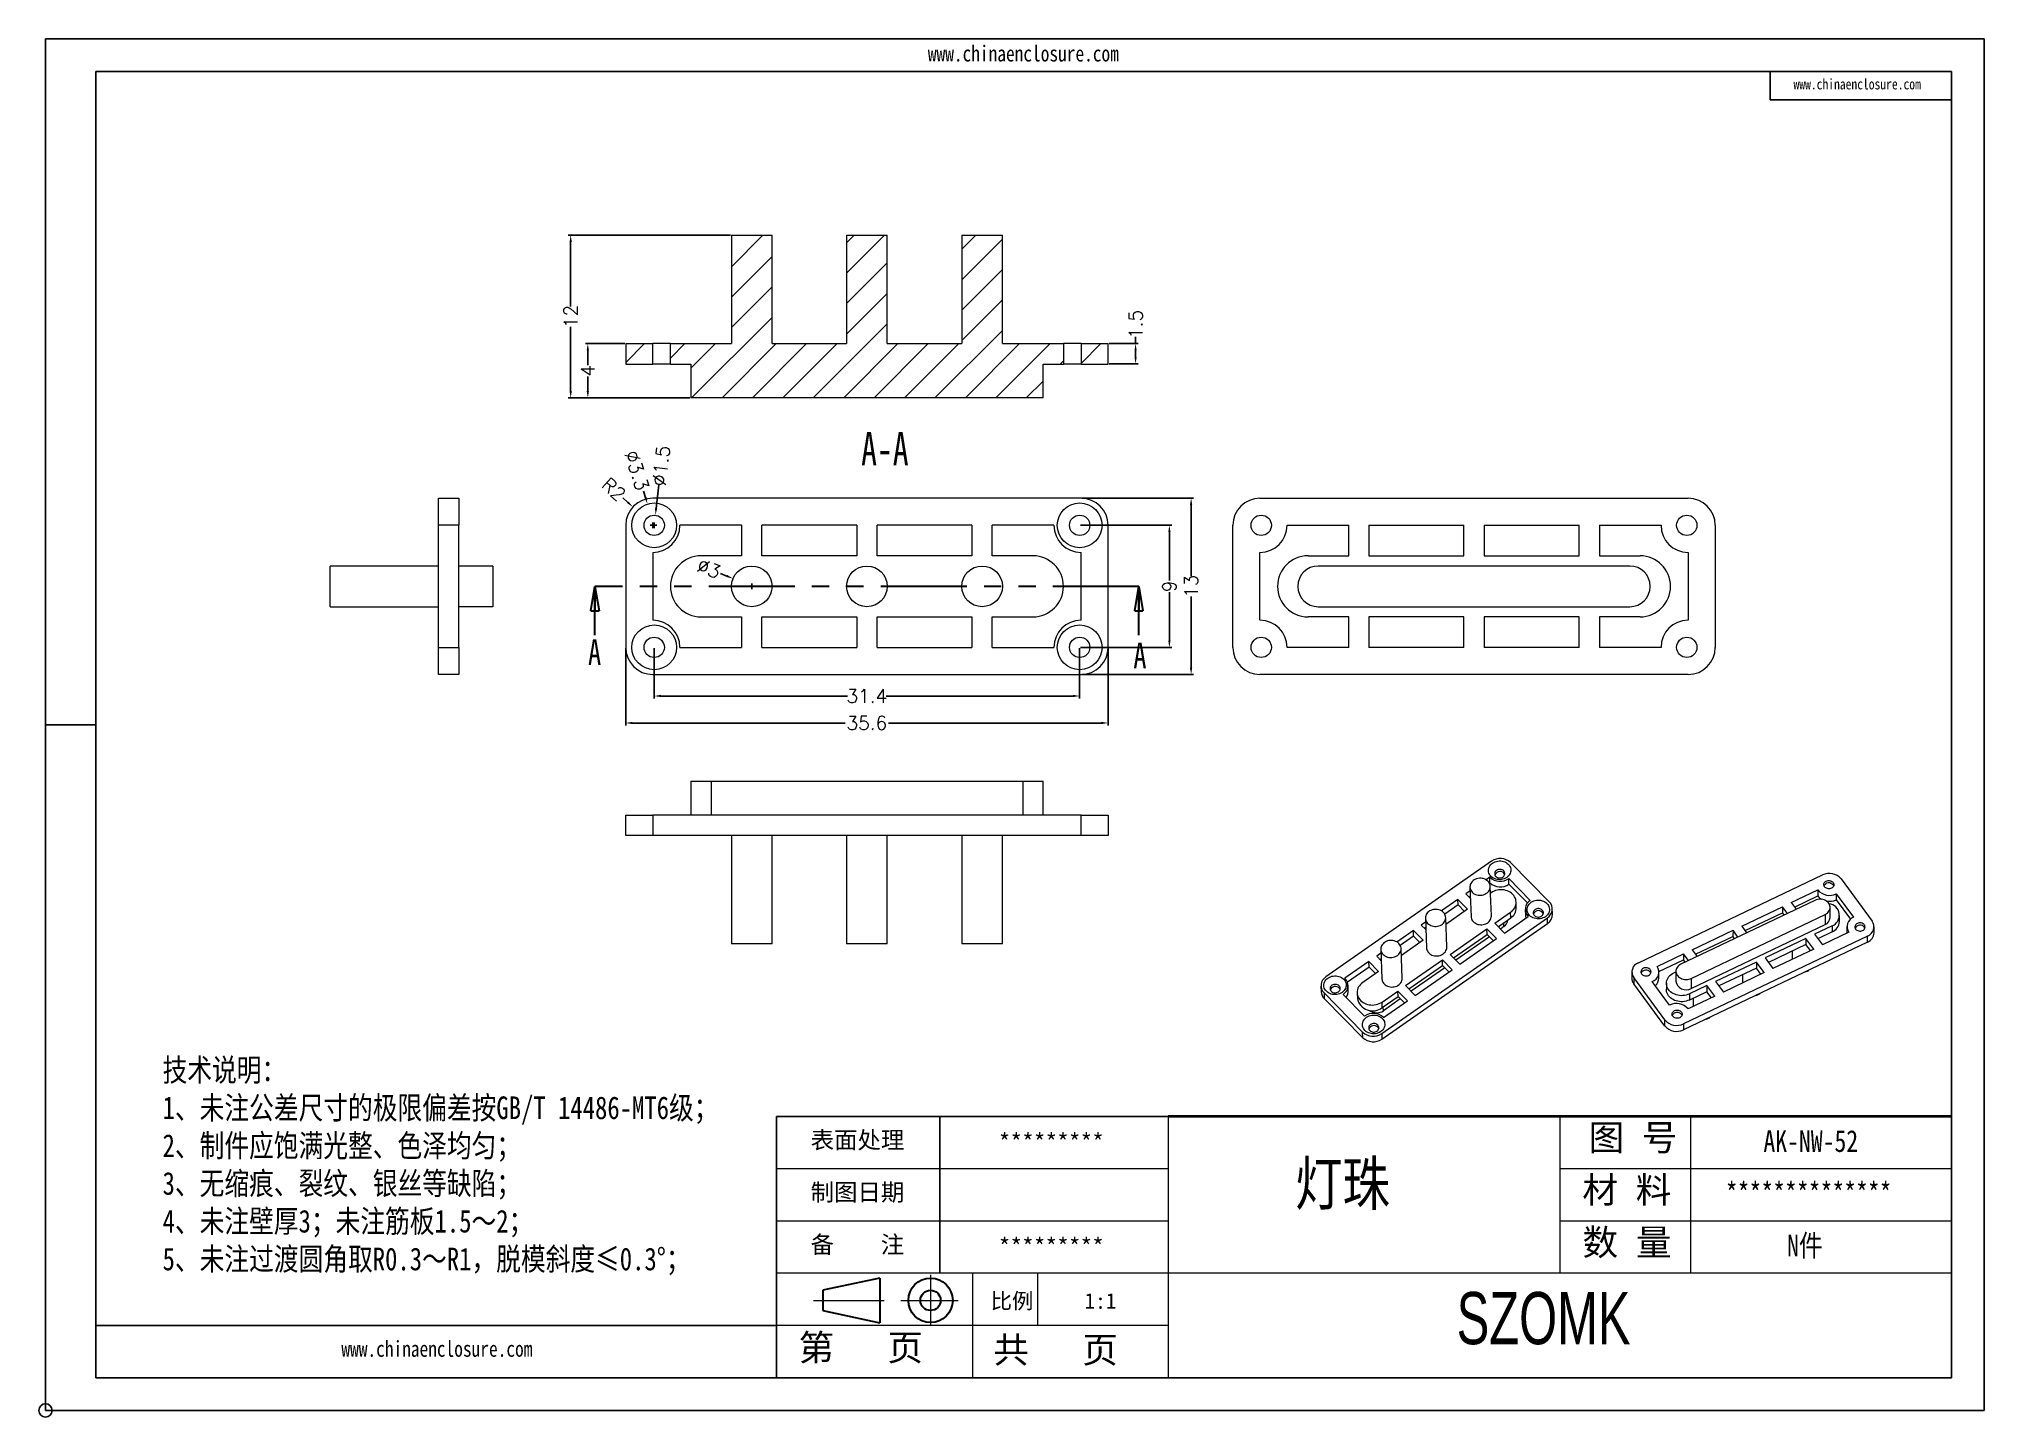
# Model space of a CAD drawing. Header units: inches. Extents: x 1848 to 4019, y 409 to 905.
# Drawn here: x 3875.9 to 4019.4, y 409.1 to 510.8 of the extents above; entities that cross this region are included whole.
import ezdxf

# ---------------------------------------------------------------- set-up
doc = ezdxf.new("R2010")
doc.units = ezdxf.units.IN
doc.linetypes.add('CENTER2', pattern=[28.575, 19.05, -3.175, 3.175, -3.175])
doc.linetypes.add('PHANTOM', pattern=[12.7, 6.35, -1.27, 1.27, -1.27, 1.27, -1.27])
doc.layers.add('文字', color=81, linetype='Continuous')
for name, color, linetype, lineweight in [('粗实线', 7, 'Continuous', 30), ('细实线', 3, 'Continuous', 9), ('细点划线', 2, 'CENTER2', 9)]:
    doc.layers.add(name, color=color, linetype=linetype, lineweight=lineweight)
doc.styles.add('SLDTEXTSTYLE0', font='TXT', dxfattribs={"width": 0.75})
doc.styles.add('SLDTEXTSTYLE3', font='TXT', dxfattribs={"width": 0.7})
doc.styles.get("Standard").update_dxf_attribs({"font": 'txt', "bigfont": 'gbcbig.shx'})
doc.styles.add('宋体', font='', dxfattribs={"width": 0.8, "height": 3.5})
doc.styles.add('长仿宋', font='', dxfattribs={"width": 0.7, "height": 4})
doc.styles.get('宋体').set_extended_font_data('SimSun')
doc.styles.get('长仿宋').set_extended_font_data('SimSun')
doc.dimstyles.new('1', dxfattribs={"dimtxt": 1, "dimasz": 0.5, "dimexe": 0.18, "dimexo": 0.0625, "dimgap": 0.09, "dimtad": 0, "dimzin": 12, "dimdsep": 46, "dimtxsty": 'Standard', "dimcen": 0.2, "dimclrd": 3, "dimclre": 3, "dimadec": 0, "dimazin": 0, "dimtfac": 1, "dimtofl": 0, "dimtmove": 0, "dimatfit": 3, "dimfxl": 0, "dimtolj": 1, "dimtzin": 0, "dimarcsym": 0})
pattern_1 = [(45, (0, -4.0954), (-1.122532, 1.122532), [])]

msp = doc.modelspace()

# ---------------------------------------------------------------- texts
at = {"color": 0, "linetype": 'Continuous', "lineweight": 0, "insert": (3938.328, 481.764), "char_height": 2.45, "attachment_point": 2, "style": 'SLDTEXTSTYLE3'}
msp.add_mtext('A-A', dxfattribs=at)
at = {"color": 7, "linetype": 'Continuous', "char_height": 1.905, "attachment_point": 1, "style": 'SLDTEXTSTYLE0'}
for insert in [(3916.422, 466.49), (3956.664, 466.236)]:
    msp.add_mtext('A', dxfattribs=dict(at, insert=insert))
at = {"char_height": 1.26724, "width": 720.23776, "attachment_point": 1}
for s, insert in [('{\\fSimHei|b0|i0|c134|p49;表面处理}', (3932.85, 430.193)), ('{\\fSimHei|b0|i0|c134|p49;*********}', (3946.729, 430.03)), ('{\\fSimHei|b0|i0|c134|p49;制图日期}', (3932.85, 426.339)), ('{\\fSimHei|b0|i0|c134|p49;备    注}', (3932.85, 422.486)), ('{\\fSimHei|b0|i0|c134|p49;*********}', (3946.729, 422.323))]:
    msp.add_mtext(s, dxfattribs=dict(at, insert=insert))
at = {"layer": '文字', "color": 0, "attachment_point": 1, "style": '宋体'}
for s, insert, char_height, width in [('www.chinaenclosure.com', (3941.498, 510.276), 1.17742, 20.68606), ('www.chinaenclosure.com', (4005.381, 507.824), 0.78494, 13.79071), ('{\\H1.111x;技术说明：\\P1、未注公差尺寸的极限偏差按GB/T 14486-MT6级；\\P2、制件应饱满光整、色泽均匀；\\P3、无缩痕、裂纹、银丝等缺陷；\\P4、未注壁厚3；未注筋板1.5～2；\\P5、未注过渡圆角取R0.3～R1，脱模斜度≤0.3%%D；}', (3885.026, 435.557), 1.50522, 54.82513), ('{\\H1.111x;AK-NW-52}', (4003.162, 430.28), 1.44501, 16.70594), ('灯珠', (3968.591, 427.96), 3.2111, 41.05319), ('{\\H1.111x;**************}', (4000.382, 426.426), 1.44501, 16.70594), ('{\\H1.111x;N件}', (4004.91, 422.573), 1.44501, 16.70594), ('www.chinaenclosure.com', (3898.221, 414.745), 1.17742, 20.68606)]:
    msp.add_mtext(s, dxfattribs=dict(at, insert=insert, char_height=char_height, width=width))
at = {"layer": '粗实线', "insert": (3980.524, 418.347), "char_height": 3.85336, "width": 43.21162, "attachment_point": 1, "style": '长仿宋'}
msp.add_mtext('{\\fSTXinwei|b0|i0|c134|p2;SZOMK}', dxfattribs=at)
at = {"layer": '细实线', "color": 7, "attachment_point": 1}
for s, insert, char_height, width in [('{\\fSimSun|b0|i0|c134|p54;图 号}', (3990.255, 430.701), 1.92668, 9.6334), ('{\\fSimSun|b0|i0|c134|p54;材 料   }', (3989.799, 426.848), 1.92668, 9.6334), ('{\\fSimSun|b0|i0|c134|p54;数 量}', (3989.808, 422.976), 1.92668, 8.70498), ('{\\fSimSun|b0|i0|c134|p54;比例}', (3946.135, 418.267), 1.15601, 5.07452), ('{\\fSimSun|b0|i0|c134|p54;1:1}', (3953.059, 418.267), 1.15601, 5.07452), ('{\\fSimSun|b0|i0|c134|p54;第   页}', (3931.958, 415.211), 1.92668, 14.4501), ('{\\fSimSun|b0|i0|c134|p54; 共   页}', (3945.022, 415.047), 1.92668, 14.4501)]:
    msp.add_mtext(s, dxfattribs=dict(at, insert=insert, char_height=char_height, width=width))

# ---------------------------------------------------------------- blocks, each defined once
blk = doc.blocks.new('_CLOSED')
at = {"color": 0, "linetype": 'ByBlock', "lineweight": -2}
for p, q in [((-1, 0.166667), (0, 0)), ((-1, 0.166667), (-1, -0.166667)), ((0, 0), (-1, -0.166667)), ((0, 0), (-1, 0))]:
    blk.add_line(p, q, dxfattribs=at)
blk = doc.blocks.new('*D102')
at = {"color": 3, "lineweight": -2, "transparency": 16777216}
for p, q in [((3919.2, 465.83), (3919.2, 460.13)), ((3954.8, 465.83), (3954.8, 460.13)), ((3919.7, 460.31), (3935.41, 460.31)), ((3954.3, 460.31), (3938.59, 460.31))]:
    blk.add_line(p, q, dxfattribs=at)
at = {"color": 3, "transparency": 16777216}
for points in [[(3919.7, 460.4), (3919.7, 460.23), (3919.2, 460.31)], [(3954.3, 460.4), (3954.3, 460.23), (3954.8, 460.31)]]:
    blk.add_solid(points, dxfattribs=at)
at = {"layer": 'Defpoints', "color": 0, "transparency": 16777216}
for p in [(3919.2, 465.89), (3954.8, 465.89), (3954.8, 460.31)]:
    blk.add_point(p, dxfattribs=at)
at = {"color": 0, "transparency": 16777216, "insert": (3937, 460.31), "char_height": 1, "attachment_point": 5}
blk.add_mtext('\\A1;35.6', dxfattribs=at)
blk = doc.blocks.new('*D103')
at = {"color": 3, "lineweight": -2, "transparency": 16777216}
for p, q in [((3921.3, 465.83), (3921.3, 462.12)), ((3952.7, 465.83), (3952.7, 462.12)), ((3921.8, 462.3), (3935.58, 462.3)), ((3952.2, 462.3), (3938.43, 462.3))]:
    blk.add_line(p, q, dxfattribs=at)
at = {"color": 3, "transparency": 16777216}
for points in [[(3921.8, 462.39), (3921.8, 462.22), (3921.3, 462.3)], [(3952.2, 462.39), (3952.2, 462.22), (3952.7, 462.3)]]:
    blk.add_solid(points, dxfattribs=at)
at = {"layer": 'Defpoints', "color": 0, "transparency": 16777216}
for p in [(3921.3, 465.89), (3952.7, 465.89), (3952.7, 462.3)]:
    blk.add_point(p, dxfattribs=at)
at = {"color": 0, "transparency": 16777216, "insert": (3937, 462.3), "char_height": 1, "attachment_point": 5}
blk.add_mtext('\\A1;31.4', dxfattribs=at)
blk = doc.blocks.new('*D104')
at = {"color": 3, "lineweight": -2, "transparency": 16777216}
for p, q in [((3952.87, 476.89), (3961.11, 476.89)), ((3960.93, 476.39), (3960.93, 471.15)), ((3960.93, 464.39), (3960.93, 469.63)), ((3952.87, 463.89), (3961.11, 463.89))]:
    blk.add_line(p, q, dxfattribs=at)
at = {"color": 3, "transparency": 16777216}
for points in [[(3960.84, 476.39), (3961.01, 476.39), (3960.93, 476.89)], [(3960.84, 464.39), (3961.01, 464.39), (3960.93, 463.89)]]:
    blk.add_solid(points, dxfattribs=at)
at = {"layer": 'Defpoints', "color": 0, "transparency": 16777216}
for p in [(3952.8, 476.89), (3960.93, 476.89), (3952.8, 463.89)]:
    blk.add_point(p, dxfattribs=at)
at = {"color": 0, "transparency": 16777216, "insert": (3960.93, 470.39), "char_height": 1, "attachment_point": 5, "rotation": 90}
blk.add_mtext('\\A1;13', dxfattribs=at)
blk = doc.blocks.new('*D105')
at = {"color": 3, "lineweight": -2, "transparency": 16777216}
for p, q in [((3952.77, 474.89), (3959.5, 474.89)), ((3959.32, 474.39), (3959.32, 470.81)), ((3959.32, 466.39), (3959.32, 469.97)), ((3952.77, 465.89), (3959.5, 465.89))]:
    blk.add_line(p, q, dxfattribs=at)
at = {"color": 3, "transparency": 16777216}
for points in [[(3959.24, 474.39), (3959.41, 474.39), (3959.32, 474.89)], [(3959.24, 466.39), (3959.41, 466.39), (3959.32, 465.89)]]:
    blk.add_solid(points, dxfattribs=at)
at = {"layer": 'Defpoints', "color": 0, "transparency": 16777216}
for p in [(3952.7, 474.89), (3959.32, 474.89), (3952.7, 465.89)]:
    blk.add_point(p, dxfattribs=at)
at = {"color": 0, "transparency": 16777216, "insert": (3959.32, 470.39), "char_height": 1, "attachment_point": 5, "rotation": 90}
blk.add_mtext('\\A1;9', dxfattribs=at)
blk = doc.blocks.new('*D106')
at = {"color": 3, "lineweight": -2, "transparency": 16777216}
for p, q in [((3919, 476.92), (3919.36, 476.58)), ((3921, 474.89), (3921.4, 474.89)), ((3921.2, 474.69), (3921.2, 475.09))]:
    blk.add_line(p, q, dxfattribs=at)
at = {"color": 3, "transparency": 16777216}
blk.add_solid([(3919.42, 476.64), (3919.31, 476.52), (3919.73, 476.24)], dxfattribs=at)
at = {"layer": 'Defpoints', "color": 0, "transparency": 16777216}
for p in [(3919.73, 476.24), (3921.2, 474.89)]:
    blk.add_point(p, dxfattribs=at)
at = {"color": 0, "transparency": 16777216, "insert": (3918.32, 477.54), "char_height": 1, "attachment_point": 5, "rotation": 317.4134}
blk.add_mtext('\\A1;R2', dxfattribs=at)
blk = doc.blocks.new('*D107')
at = {"color": 3, "lineweight": -2, "transparency": 16777216}
for p, q in [((3920.51, 477.42), (3920.66, 476.94)), ((3921.1, 474.89), (3921.5, 474.89)), ((3921.3, 474.69), (3921.3, 475.09))]:
    blk.add_line(p, q, dxfattribs=at)
at = {"color": 3, "transparency": 16777216}
blk.add_solid([(3920.74, 476.97), (3920.58, 476.92), (3920.81, 476.46)], dxfattribs=at)
at = {"layer": 'Defpoints', "color": 0, "transparency": 16777216}
for p in [(3920.81, 476.46), (3921.8, 473.31)]:
    blk.add_point(p, dxfattribs=at)
at = {"color": 0, "transparency": 16777216, "insert": (3920.03, 478.93), "char_height": 1, "attachment_point": 5, "rotation": 287.4466}
blk.add_mtext('\\A1;∅3.3', dxfattribs=at)
blk = doc.blocks.new('*D108')
at = {"color": 3, "lineweight": -2, "transparency": 16777216}
for p, q in [((3921.65, 477.87), (3921.45, 476.13)), ((3921.1, 474.89), (3921.5, 474.89)), ((3921.3, 474.69), (3921.3, 475.09))]:
    blk.add_line(p, q, dxfattribs=at)
at = {"color": 3, "transparency": 16777216}
blk.add_solid([(3921.37, 476.14), (3921.53, 476.12), (3921.39, 475.63)], dxfattribs=at)
at = {"layer": 'Defpoints', "color": 0, "transparency": 16777216}
for p in [(3921.39, 475.63), (3921.22, 474.14)]:
    blk.add_point(p, dxfattribs=at)
at = {"color": 0, "transparency": 16777216, "insert": (3921.82, 479.28), "char_height": 1, "attachment_point": 5, "rotation": 83.3089}
blk.add_mtext('\\A1;∅1.5', dxfattribs=at)
blk = doc.blocks.new('*D109')
at = {"color": 3, "lineweight": -2, "transparency": 16777216}
for p, q in [((3926.19, 471.34), (3926.66, 471.15)), ((3928.3, 470.39), (3928.7, 470.39)), ((3928.5, 470.19), (3928.5, 470.59))]:
    blk.add_line(p, q, dxfattribs=at)
at = {"color": 3, "transparency": 16777216}
blk.add_solid([(3926.69, 471.23), (3926.62, 471.08), (3927.12, 470.96)], dxfattribs=at)
at = {"layer": 'Defpoints', "color": 0, "transparency": 16777216}
for p in [(3927.12, 470.96), (3929.89, 469.82)]:
    blk.add_point(p, dxfattribs=at)
at = {"color": 0, "transparency": 16777216, "insert": (3925.34, 471.7), "char_height": 1, "attachment_point": 5, "rotation": 337.5585}
blk.add_mtext('\\A1;∅3', dxfattribs=at)
blk = doc.blocks.new('*D110')
at = {"color": 3, "lineweight": -2, "transparency": 16777216}
for p, q in [((3954.87, 488.29), (3957.01, 488.29)), ((3956.83, 488.29), (3956.83, 488.79)), ((3954.87, 486.79), (3957.01, 486.79)), ((3956.83, 487.29), (3956.83, 487.79))]:
    blk.add_line(p, q, dxfattribs=at)
at = {"color": 3, "transparency": 16777216}
for points in [[(3956.75, 487.79), (3956.91, 487.79), (3956.83, 488.29)], [(3956.75, 487.29), (3956.91, 487.29), (3956.83, 486.79)]]:
    blk.add_solid(points, dxfattribs=at)
at = {"layer": 'Defpoints', "color": 0, "transparency": 16777216}
for p in [(3954.8, 488.29), (3956.83, 488.29), (3954.8, 486.79)]:
    blk.add_point(p, dxfattribs=at)
at = {"color": 0, "transparency": 16777216, "insert": (3956.83, 489.71), "char_height": 1, "attachment_point": 5, "rotation": 90}
blk.add_mtext('\\A1;1.5', dxfattribs=at)
blk = doc.blocks.new('*D111')
at = {"color": 3, "lineweight": -2, "transparency": 16777216}
for p, q in [((3919.14, 488.29), (3916.23, 488.29)), ((3916.41, 487.79), (3916.41, 486.71)), ((3916.41, 484.79), (3916.41, 485.86)), ((3923.94, 484.29), (3916.23, 484.29))]:
    blk.add_line(p, q, dxfattribs=at)
at = {"color": 3, "transparency": 16777216}
for points in [[(3916.32, 487.79), (3916.49, 487.79), (3916.41, 488.29)], [(3916.32, 484.79), (3916.49, 484.79), (3916.41, 484.29)]]:
    blk.add_solid(points, dxfattribs=at)
at = {"layer": 'Defpoints', "color": 0, "transparency": 16777216}
for p in [(3916.41, 488.29), (3919.2, 488.29), (3924, 484.29)]:
    blk.add_point(p, dxfattribs=at)
at = {"color": 0, "transparency": 16777216, "insert": (3916.41, 486.29), "char_height": 1, "attachment_point": 5, "rotation": 90}
blk.add_mtext('\\A1;4', dxfattribs=at)
blk = doc.blocks.new('*D112')
at = {"color": 3, "lineweight": -2, "transparency": 16777216}
for p, q in [((3926.94, 496.29), (3914.96, 496.29)), ((3915.14, 495.79), (3915.14, 491.04)), ((3915.14, 484.79), (3915.14, 489.53)), ((3923.94, 484.29), (3914.96, 484.29))]:
    blk.add_line(p, q, dxfattribs=at)
at = {"color": 3, "transparency": 16777216}
for points in [[(3915.06, 495.79), (3915.23, 495.79), (3915.14, 496.29)], [(3915.06, 484.79), (3915.23, 484.79), (3915.14, 484.29)]]:
    blk.add_solid(points, dxfattribs=at)
at = {"layer": 'Defpoints', "color": 0, "transparency": 16777216}
for p in [(3915.14, 496.29), (3927, 496.29), (3924, 484.29)]:
    blk.add_point(p, dxfattribs=at)
at = {"color": 0, "transparency": 16777216, "insert": (3915.14, 490.29), "char_height": 1, "attachment_point": 5, "rotation": 90}
blk.add_mtext('\\A1;12', dxfattribs=at)

# ---------------------------------------------------------------- dimensions: what is measured, and where the dimension line sits
for base, p1, p2, picture, middle in [((3915.145, 496.287), (3924.004, 484.287), (3927.004, 496.287), '*D112', (3915.145, 490.287)), ((3956.83, 488.287), (3954.804, 486.787), (3954.804, 488.287), '*D110', (3956.83, 489.71)), ((3916.406, 488.287), (3924.004, 484.287), (3919.204, 488.287), '*D111', (3916.406, 486.287)), ((3960.925, 476.889), (3952.804, 463.889), (3952.804, 476.889), '*D104', (3960.925, 470.389)), ((3959.325, 474.889), (3952.704, 465.889), (3952.704, 474.889), '*D105', (3959.325, 470.389))]:
    dim = msp.add_linear_dim(base=base, p1=p1, p2=p2, angle=90, dimstyle='1')
    dim.commit()
    dim.dimension.update_dxf_attribs({"geometry": picture, "text_midpoint": middle})
dim = msp.add_diameter_dim_2p(p1=(3921.217, 474.144), p2=(3921.392, 475.634), dimstyle='1')
dim.commit()
dim.dimension.update_dxf_attribs({"geometry": '*D108', "text_midpoint": (3921.819, 479.28), "dimtype": 163})
for p1, p2, picture, middle in [((3921.799, 473.315), (3920.81, 476.463), '*D107', (3920.033, 478.934)), ((3929.891, 469.816), (3927.118, 470.962), '*D109', (3925.34, 471.696))]:
    dim = msp.add_diameter_dim_2p(p1=p1, p2=p2, dimstyle='1')
    dim.commit()
    dim.dimension.update_dxf_attribs({"geometry": picture, "text_midpoint": middle})
dim = msp.add_radius_dim(center=(3921.204, 474.889), mpoint=(3919.732, 476.242), dimstyle='1')
dim.commit()
dim.dimension.update_dxf_attribs({"geometry": '*D106', "text_midpoint": (3918.316, 477.544)})
for base, p1, p2, picture, middle in [((3954.804, 460.312), (3919.204, 465.889), (3954.804, 465.889), '*D102', (3937.004, 460.312)), ((3952.704, 462.302), (3921.304, 465.889), (3952.704, 465.889), '*D103', (3937.004, 462.302))]:
    dim = msp.add_linear_dim(base=base, p1=p1, p2=p2, dimstyle='1')
    dim.commit()
    dim.dimension.update_dxf_attribs({"geometry": picture, "text_midpoint": middle})

# ---------------------------------------------------------------- hatches: boundary and pattern name
at = {"linetype": 'Continuous', "lineweight": 0}
h = msp.add_hatch(dxfattribs=at)
h.set_pattern_fill('ANSI31', color=4, scale=0.5, style=0)
h.set_pattern_definition([(45, (476.644, -1310.7656), (-1.122532, 1.122532), [])])
h.paths.add_polyline_path([(3938.504, 496.287), (3935.504, 496.287), (3935.504, 488.287), (3930.004, 488.287), (3930.004, 496.287), (3927.004, 496.287), (3927.004, 488.287), (3922.504, 488.287), (3922.504, 486.787), (3924.004, 486.787), (3924.004, 484.287), (3950.004, 484.287), (3950.004, 486.787), (3951.504, 486.787), (3951.504, 488.287), (3947.004, 488.287), (3947.004, 496.287), (3944.004, 496.287), (3944.004, 488.287), (3938.504, 488.287)], flags=0)
h = msp.add_hatch(dxfattribs=at)
h.set_pattern_fill('ANSI31', color=4, scale=0.5, style=0)
h.set_pattern_definition(pattern_1)
h.paths.add_polyline_path([(3919.204, 488.287), (3919.204, 486.787), (3921.204, 486.787), (3921.204, 488.287)], flags=0)
h = msp.add_hatch(dxfattribs=at)
h.set_pattern_fill('ANSI31', color=4, scale=0.5, style=0)
h.set_pattern_definition(pattern_1)
h.paths.add_polyline_path([(3952.804, 488.287), (3952.804, 486.787), (3954.804, 486.787), (3954.804, 488.287)], flags=0)

# ---------------------------------------------------------------- linework, layer by layer
for p, q in [((3876.389, 510.762), (4019.445, 510.762)), ((3876.389, 510.762), (3876.389, 409.611)), ((4019.445, 510.762), (4019.445, 409.611)), ((3880.091, 508.354), (4017.037, 508.354)), ((3880.091, 508.354), (3880.091, 412.02)), ((4003.657, 508.354), (4003.657, 506.263)), ((4017.037, 508.354), (4017.037, 412.02)), ((4003.657, 506.263), (4017.037, 506.263)), ((3880.091, 460.187), (3876.389, 460.187)), ((3876.389, 456.44), (3876.389, 409.611)), ((3959.237, 431.286), (3930.336, 431.286)), ((3930.336, 412.02), (3930.336, 431.286)), ((3942.378, 419.726), (3942.378, 431.286)), ((3930.336, 415.873), (3880.091, 415.873)), ((3880.091, 412.02), (4017.037, 412.02)), ((3876.389, 409.611), (4019.445, 409.611)), ((3876.389, 409.611), (3942.619, 409.611))]:
    msp.add_line(p, q)
at = {"color": 7, "linetype": 'Continuous', "lineweight": 15}
for p, q in [((3927.004, 496.287), (3927.004, 488.287)), ((3927.004, 496.287), (3930.004, 496.287)), ((3930.004, 488.287), (3930.004, 496.287)), ((3935.504, 496.287), (3935.504, 488.287)), ((3935.504, 496.287), (3938.504, 496.287)), ((3938.504, 488.287), (3938.504, 496.287)), ((3944.004, 496.287), (3944.004, 488.287)), ((3944.004, 496.287), (3947.004, 496.287)), ((3947.004, 488.287), (3947.004, 496.287)), ((3919.204, 488.287), (3921.204, 488.287)), ((3919.204, 488.287), (3919.204, 486.787)), ((3921.204, 486.787), (3921.204, 488.287)), ((3922.504, 488.287), (3921.204, 488.287)), ((3922.504, 486.787), (3922.504, 488.287)), ((3922.504, 488.287), (3927.004, 488.287)), ((3930.004, 488.287), (3935.504, 488.287)), ((3938.504, 488.287), (3944.004, 488.287)), ((3947.004, 488.287), (3951.504, 488.287)), ((3951.504, 488.287), (3951.504, 486.787)), ((3952.804, 488.287), (3951.504, 488.287)), ((3952.804, 488.287), (3954.804, 488.287)), ((3952.804, 488.287), (3952.804, 486.787)), ((3954.804, 486.787), (3954.804, 488.287)), ((3919.204, 486.787), (3921.204, 486.787)), ((3922.504, 486.787), (3921.204, 486.787)), ((3922.504, 486.787), (3924.004, 486.787)), ((3924.004, 486.787), (3924.004, 484.287)), ((3950.004, 484.287), (3950.004, 486.787)), ((3950.004, 486.787), (3951.504, 486.787)), ((3952.804, 486.787), (3951.504, 486.787)), ((3952.804, 486.787), (3954.804, 486.787)), ((3950.004, 484.287), (3924.004, 484.287)), ((3905.386, 476.889), (3906.886, 476.889)), ((3905.386, 474.889), (3905.386, 476.889)), ((3906.886, 476.889), (3906.886, 474.889)), ((3952.804, 476.889), (3921.204, 476.889)), ((3966.004, 476.889), (3997.604, 476.889)), ((3906.886, 474.889), (3905.386, 474.889)), ((3905.386, 465.889), (3905.386, 474.889)), ((3906.886, 465.889), (3906.886, 474.889)), ((3919.204, 474.889), (3919.204, 465.889)), ((3927.754, 474.889), (3923.204, 474.889)), ((3927.754, 474.889), (3927.754, 472.639)), ((3929.254, 472.639), (3929.254, 474.889)), ((3936.254, 474.889), (3929.254, 474.889)), ((3936.254, 474.889), (3936.254, 472.639)), ((3937.754, 472.639), (3937.754, 474.889)), ((3944.754, 474.889), (3937.754, 474.889)), ((3944.754, 474.889), (3944.754, 472.639)), ((3946.254, 472.639), (3946.254, 474.889)), ((3950.804, 474.889), (3946.254, 474.889)), ((3954.804, 465.889), (3954.804, 474.889)), ((3964.004, 465.889), (3964.004, 474.889)), ((3968.004, 474.889), (3972.554, 474.889)), ((3972.554, 472.639), (3972.554, 474.889)), ((3974.054, 474.889), (3974.054, 472.639)), ((3974.054, 474.889), (3981.054, 474.889)), ((3981.054, 472.639), (3981.054, 474.889)), ((3982.554, 474.889), (3982.554, 472.639)), ((3982.554, 474.889), (3989.554, 474.889)), ((3989.554, 472.639), (3989.554, 474.889)), ((3991.054, 474.889), (3991.054, 472.639)), ((3991.054, 474.889), (3995.604, 474.889)), ((3999.604, 474.889), (3999.604, 465.889)), ((3921.204, 472.889), (3921.204, 467.889)), ((3927.754, 472.639), (3924.754, 472.639)), ((3936.254, 472.639), (3929.254, 472.639)), ((3944.754, 472.639), (3937.754, 472.639)), ((3949.254, 472.639), (3946.254, 472.639)), ((3952.804, 467.889), (3952.804, 472.889)), ((3966.004, 467.889), (3966.004, 472.889)), ((3969.554, 472.639), (3972.554, 472.639)), ((3974.054, 472.639), (3981.054, 472.639)), ((3982.554, 472.639), (3989.554, 472.639)), ((3991.054, 472.639), (3994.054, 472.639)), ((3997.604, 472.889), (3997.604, 467.889)), ((3905.386, 471.889), (3897.386, 471.889)), ((3897.386, 470.389), (3897.386, 471.889)), ((3909.386, 471.889), (3906.886, 471.889)), ((3909.386, 471.889), (3909.386, 468.889)), ((3993.304, 471.889), (3970.304, 471.889)), ((3897.386, 468.889), (3897.386, 470.389)), ((3897.386, 468.889), (3905.386, 468.889)), ((3909.386, 468.889), (3906.886, 468.889)), ((3924.754, 468.139), (3927.754, 468.139)), ((3927.754, 468.139), (3927.754, 465.889)), ((3929.254, 468.139), (3936.254, 468.139)), ((3929.254, 465.889), (3929.254, 468.139)), ((3936.254, 468.139), (3936.254, 465.889)), ((3937.754, 468.139), (3944.754, 468.139)), ((3937.754, 465.889), (3937.754, 468.139)), ((3944.754, 468.139), (3944.754, 465.889)), ((3946.254, 468.139), (3949.254, 468.139)), ((3946.254, 465.889), (3946.254, 468.139)), ((3972.554, 468.139), (3969.554, 468.139)), ((3970.304, 468.889), (3993.304, 468.889)), ((3972.554, 465.889), (3972.554, 468.139)), ((3974.054, 468.139), (3974.054, 465.889)), ((3981.054, 468.139), (3974.054, 468.139)), ((3981.054, 465.889), (3981.054, 468.139)), ((3989.554, 468.139), (3982.554, 468.139)), ((3982.554, 468.139), (3982.554, 465.889)), ((3989.554, 465.889), (3989.554, 468.139)), ((3994.054, 468.139), (3991.054, 468.139)), ((3991.054, 468.139), (3991.054, 465.889)), ((3905.386, 465.889), (3906.886, 465.889)), ((3905.386, 463.889), (3905.386, 465.889)), ((3906.886, 465.889), (3906.886, 463.889)), ((3923.204, 465.889), (3927.754, 465.889)), ((3929.254, 465.889), (3936.254, 465.889)), ((3937.754, 465.889), (3944.754, 465.889)), ((3946.254, 465.889), (3950.804, 465.889)), ((3972.554, 465.889), (3968.004, 465.889)), ((3981.054, 465.889), (3974.054, 465.889)), ((3989.554, 465.889), (3982.554, 465.889)), ((3995.604, 465.889), (3991.054, 465.889)), ((3906.886, 463.889), (3905.386, 463.889)), ((3921.204, 463.889), (3952.804, 463.889)), ((3997.604, 463.889), (3966.004, 463.889)), ((3924.004, 456.014), (3924.004, 453.514)), ((3924.004, 456.014), (3925.504, 456.014)), ((3925.504, 456.014), (3925.504, 453.514)), ((3925.504, 456.014), (3948.504, 456.014)), ((3948.504, 456.014), (3948.504, 453.514)), ((3948.504, 456.014), (3950.004, 456.014)), ((3950.004, 453.514), (3950.004, 456.014)), ((3919.204, 452.014), (3919.204, 453.514)), ((3919.204, 453.514), (3921.204, 453.514)), ((3921.204, 453.514), (3921.204, 452.014)), ((3952.804, 453.514), (3921.204, 453.514)), ((3952.804, 452.014), (3952.804, 453.514)), ((3952.804, 453.514), (3954.804, 453.514)), ((3954.804, 453.514), (3954.804, 452.014)), ((3921.204, 452.014), (3919.204, 452.014)), ((3952.804, 452.014), (3921.204, 452.014)), ((3927.004, 452.014), (3927.004, 444.014)), ((3930.004, 444.014), (3930.004, 452.014)), ((3935.504, 452.014), (3935.504, 444.014)), ((3938.504, 444.014), (3938.504, 452.014)), ((3944.004, 452.014), (3944.004, 444.014)), ((3947.004, 444.014), (3947.004, 452.014)), ((3954.804, 452.014), (3952.804, 452.014)), ((3983.101, 450.115), (3970.876, 441.583)), ((3987.357, 447.123), (3984.508, 450.013)), ((3981.513, 447.922), (3981.2, 447.704)), ((3981.502, 448.205), (3981.585, 446.028)), ((3982.961, 448.933), (3982.694, 448.747)), ((3982.976, 448.525), (3982.937, 448.497)), ((3982.976, 448.525), (3982.961, 448.933)), ((3983.084, 446.086), (3983.001, 448.262)), ((3985.95, 447.225), (3984.368, 448.831)), ((3984.383, 448.423), (3984.368, 448.831)), ((3985.75, 447.037), (3984.383, 448.423)), ((3993.937, 442.632), (4007.517, 449.103)), ((4005.213, 447.068), (4007.169, 448)), ((4007.169, 448), (4007.165, 447.555)), ((4008.887, 448.819), (4011.188, 445.698)), ((3980.62, 447.299), (3979.405, 446.452)), ((3980.636, 446.891), (3979.648, 446.202)), ((3981.332, 446.577), (3979.732, 445.46)), ((3980.62, 447.299), (3981.332, 446.577)), ((3980.636, 446.891), (3980.62, 447.299)), ((3980.636, 446.891), (3981.103, 446.417)), ((3981.534, 447.366), (3981.2, 447.704)), ((3981.528, 447.514), (3981.445, 447.456)), ((3983.073, 447.792), (3983.02, 447.755)), ((3984.925, 446.704), (3984.91, 447.113)), ((3985.584, 446.545), (3985.6, 446.137)), ((3987.598, 446.213), (3987.583, 446.621)), ((4006.952, 447.23), (3997.068, 442.52)), ((4001.56, 445.327), (4004.569, 446.761)), ((4004.569, 446.761), (4004.565, 446.316)), ((4004.932, 446.267), (4004.569, 446.761)), ((4005.213, 447.068), (4005.577, 446.574)), ((4005.455, 446.74), (4007.165, 447.555)), ((4008.08, 445.963), (4008.085, 446.704)), ((4008.539, 447.716), (4008.536, 447.271)), ((4008.536, 447.271), (4009.593, 445.837)), ((4008.539, 447.716), (4009.817, 445.982)), ((3974.991, 437.409), (3987.217, 445.941)), ((3975.006, 437.001), (3987.232, 445.533)), ((3977.331, 445.004), (3976.117, 444.157)), ((3977.331, 445.004), (3978.044, 444.282)), ((3977.347, 444.596), (3977.331, 445.004)), ((3978.224, 445.627), (3977.912, 445.409)), ((3978.246, 445.071), (3977.912, 445.409)), ((3978.24, 445.219), (3978.156, 445.161)), ((3978.213, 445.91), (3978.297, 443.733)), ((3979.796, 443.791), (3979.712, 445.967)), ((3980.048, 443.242), (3982.757, 445.132)), ((3982.757, 445.132), (3983.469, 444.41)), ((3982.772, 444.724), (3982.757, 445.132)), ((3983.337, 445.537), (3984.498, 446.347)), ((3984.049, 444.815), (3983.337, 445.537)), ((3983.582, 445.289), (3984.513, 445.939)), ((3984.012, 445.297), (3983.752, 445.116)), ((3984.049, 444.815), (3985.81, 446.043)), ((3984.513, 445.939), (3984.498, 446.347)), ((3987.232, 445.533), (3987.217, 445.941)), ((3997.83, 440.738), (4007.714, 445.448)), ((3997.835, 441.479), (4007.719, 446.189)), ((3997.908, 443.587), (4000.916, 445.02)), ((4000.916, 445.02), (4000.913, 444.576)), ((4001.28, 444.527), (4000.916, 445.02)), ((4001.56, 445.327), (4001.924, 444.834)), ((4001.802, 444.999), (4004.565, 446.316)), ((4004.688, 446.151), (4004.565, 446.316)), ((4008.228, 445.342), (4006.938, 444.728)), ((4007.719, 446.189), (4007.714, 445.448)), ((4008.228, 445.342), (4008.224, 444.897)), ((4008.774, 445.67), (4008.777, 446.114)), ((4009.328, 445.296), (4009.325, 444.851)), ((4011.325, 444.837), (4011.328, 445.282)), ((3930.004, 444.014), (3927.004, 444.014)), ((3938.504, 444.014), (3935.504, 444.014)), ((3947.004, 444.014), (3944.004, 444.014)), ((3974.925, 443.615), (3975.008, 441.438)), ((3977.347, 444.596), (3976.359, 443.907)), ((3976.507, 441.496), (3976.424, 443.672)), ((3978.044, 444.282), (3976.443, 443.165)), ((3977.347, 444.596), (3977.815, 444.122)), ((3980.293, 442.994), (3982.772, 444.724)), ((3982.943, 444.551), (3980.464, 442.821)), ((3980.761, 442.52), (3983.469, 444.41)), ((3982.772, 444.724), (3983.24, 444.25)), ((4010.836, 444.151), (3997.256, 437.68)), ((4010.839, 444.595), (3997.26, 438.124)), ((3997.908, 443.587), (3998.271, 443.093)), ((3998.149, 443.259), (4000.913, 444.576)), ((4001.035, 444.41), (4000.913, 444.576)), ((4006.294, 444.42), (4003.286, 442.987)), ((4006.291, 443.976), (4003.527, 442.659)), ((4006.869, 443.64), (4003.861, 442.207)), ((4006.294, 444.42), (4006.291, 443.976)), ((4006.624, 443.524), (4006.291, 443.976)), ((4006.869, 443.64), (4006.294, 444.42)), ((4006.938, 444.728), (4007.513, 443.947)), ((4008.224, 444.897), (4007.18, 444.4)), ((4009.469, 444.879), (4007.513, 443.947)), ((4009.325, 444.851), (4009.326, 444.811)), ((4010.836, 444.151), (4010.839, 444.595)), ((3974.043, 442.709), (3972.282, 441.481)), ((3974.058, 442.301), (3972.467, 441.191)), ((3974.043, 442.709), (3974.755, 441.987)), ((3974.058, 442.301), (3974.043, 442.709)), ((3974.058, 442.301), (3974.526, 441.827)), ((3974.936, 443.332), (3974.623, 443.114)), ((3974.957, 442.776), (3974.623, 443.114)), ((3974.951, 442.924), (3974.868, 442.866)), ((3976.76, 440.947), (3979.468, 442.837)), ((3977.005, 440.699), (3979.484, 442.429)), ((3979.654, 442.256), (3977.175, 440.526)), ((3979.468, 442.837), (3980.18, 442.115)), ((3979.484, 442.429), (3979.468, 442.837)), ((3979.484, 442.429), (3979.951, 441.955)), ((3980.761, 442.52), (3980.048, 443.242)), ((3995.308, 442.348), (3997.263, 443.28)), ((3995.447, 441.971), (3997.26, 442.835)), ((3997.263, 443.28), (3997.26, 442.835)), ((3997.382, 442.669), (3997.26, 442.835)), ((3997.627, 442.786), (3997.263, 443.28)), ((4002.641, 442.68), (3999.633, 441.246)), ((4002.638, 442.235), (3999.874, 440.918)), ((4002.641, 442.68), (4002.638, 442.235)), ((4002.971, 441.783), (4002.638, 442.235)), ((4003.216, 441.9), (4002.641, 442.68)), ((4003.286, 442.987), (4003.861, 442.207)), ((4005.278, 443.493), (4005.274, 442.88)), ((3970.509, 440.903), (3970.525, 440.495)), ((3972.524, 440.571), (3972.508, 440.979)), ((3974.755, 441.987), (3973.594, 441.177)), ((3977.472, 440.225), (3976.76, 440.947)), ((3977.472, 440.225), (3980.18, 442.115)), ((3993.448, 441.945), (3993.445, 441.501)), ((3993.589, 441.529), (3993.586, 441.084)), ((3995.886, 437.963), (3993.586, 441.084)), ((3995.889, 438.408), (3993.589, 441.529)), ((3996.237, 439.511), (3994.959, 441.245)), ((3995.445, 441.487), (3995.448, 441.931)), ((3995.999, 441.113), (3995.996, 440.668)), ((3996.549, 441.885), (3996.701, 441.958)), ((3996.701, 442.005), (3996.696, 441.264)), ((3998.988, 440.939), (3997.699, 440.325)), ((3997.835, 441.479), (3997.83, 440.738)), ((3998.988, 440.939), (3998.985, 440.495)), ((3999.563, 440.159), (3998.988, 440.939)), ((3999.633, 441.246), (4000.208, 440.466)), ((4003.216, 441.9), (4000.208, 440.466)), ((4001.625, 441.753), (4001.621, 441.139)), ((3970.735, 440.401), (3973.584, 437.511)), ((3970.735, 440.401), (3970.75, 439.993)), ((3970.75, 439.993), (3973.599, 437.103)), ((3972.142, 440.299), (3973.725, 438.693)), ((3973.182, 440.412), (3973.198, 440.004)), ((3975.019, 439.732), (3976.18, 440.542)), ((3975.034, 439.324), (3975.019, 439.732)), ((3975.034, 439.324), (3976.195, 440.134)), ((3976.366, 439.961), (3975.113, 439.087)), ((3975.131, 438.591), (3976.892, 439.82)), ((3976.18, 440.542), (3976.892, 439.82)), ((3976.195, 440.134), (3976.18, 440.542)), ((3976.195, 440.134), (3976.663, 439.66)), ((3999.563, 440.159), (3997.608, 439.227)), ((3998.985, 440.495), (3997.696, 439.88)), ((3997.699, 440.325), (3997.696, 439.88)), ((3997.972, 440.012), (3997.968, 439.399)), ((3999.318, 440.042), (3998.985, 440.495)), ((3995.886, 437.963), (3995.889, 438.408)), ((3997.26, 438.124), (3997.256, 437.68)), ((3973.599, 437.103), (3973.584, 437.511)), ((3974.991, 437.409), (3975.006, 437.001))]:
    msp.add_line(p, q, dxfattribs=at)
at = {"color": 1, "linetype": 'PHANTOM', "lineweight": 30}
msp.add_line((3957.076, 470.389), (3916.932, 470.389), dxfattribs=at)
at = {"color": 7, "linetype": 'Continuous', "lineweight": 30}
for p, q in [((3916.932, 466.789), (3916.932, 470.389)), ((3957.076, 466.789), (3957.076, 470.389))]:
    msp.add_line(p, q, dxfattribs=at)
at = {"color": 8, "linetype": 'Continuous', "lineweight": 15}
for p, q in [((3984.012, 445.297), (3984.001, 445.581)), ((3975.113, 439.087), (3975.102, 439.371))]:
    msp.add_line(p, q, dxfattribs=at)
at = {"color": 7, "linetype": 'Continuous', "lineweight": 15, "flags": 128}
for points in [[(3984.334, 449.891), (3984.397, 449.818), (3984.448, 449.739), (3984.485, 449.655), (3984.51, 449.567), (3984.52, 449.477), (3984.517, 449.386), (3984.499, 449.297), (3984.467, 449.21), (3984.423, 449.127), (3984.366, 449.049), (3984.297, 448.979), (3984.218, 448.916), (3984.13, 448.862), (3984.035, 448.819), (3983.934, 448.786), (3983.829, 448.764), (3983.722, 448.754), (3983.614, 448.756), (3983.507, 448.77), (3983.404, 448.795), (3983.306, 448.832), (3983.214, 448.878), (3983.131, 448.935), (3983.057, 449), (3982.995, 449.073), (3982.944, 449.153), (3982.906, 449.237), (3982.882, 449.325), (3982.871, 449.415), (3982.875, 449.505), (3982.893, 449.595), (3982.924, 449.682), (3982.969, 449.765), (3983.026, 449.842), (3983.095, 449.913), (3983.174, 449.976), (3983.261, 450.029), (3983.357, 450.073), (3983.458, 450.106), (3983.563, 450.127), (3983.67, 450.137), (3983.778, 450.135), (3983.884, 450.122), (3983.988, 450.097), (3984.086, 450.06), (3984.177, 450.013), (3984.261, 449.957), (3984.334, 449.891)], [(3983.995, 449.404), (3983.943, 449.447), (3983.882, 449.48), (3983.815, 449.503), (3983.742, 449.514), (3983.669, 449.514), (3983.597, 449.501), (3983.529, 449.477), (3983.468, 449.442), (3983.416, 449.398), (3983.375, 449.346), (3983.347, 449.289), (3983.332, 449.228), (3983.332, 449.166), (3983.346, 449.106), (3983.374, 449.049), (3983.415, 448.999), (3983.467, 448.955), (3983.528, 448.922), (3983.596, 448.899), (3983.668, 448.888), (3983.741, 448.888), (3983.813, 448.901), (3983.881, 448.925), (3983.943, 448.96), (3983.995, 449.004), (3984.036, 449.056), (3984.064, 449.113), (3984.078, 449.174), (3984.078, 449.236), (3984.064, 449.296), (3984.036, 449.353), (3983.995, 449.404)], [(3982.832, 448.639), (3982.762, 448.7), (3982.682, 448.754), (3982.595, 448.797), (3982.501, 448.83), (3982.402, 448.852), (3982.301, 448.862), (3982.198, 448.861), (3982.097, 448.848), (3981.998, 448.823), (3981.905, 448.788), (3981.817, 448.742), (3981.738, 448.686), (3981.669, 448.623), (3981.61, 448.552), (3981.563, 448.475), (3981.529, 448.394), (3981.508, 448.309), (3981.502, 448.223), (3981.509, 448.138), (3981.53, 448.054), (3981.565, 447.974), (3981.612, 447.898), (3981.671, 447.829), (3981.741, 447.767), (3981.821, 447.714), (3981.908, 447.67), (3982.002, 447.637), (3982.101, 447.616), (3982.202, 447.605), (3982.305, 447.607), (3982.406, 447.62), (3982.505, 447.644), (3982.598, 447.68), (3982.686, 447.725), (3982.765, 447.781), (3982.834, 447.844), (3982.893, 447.915), (3982.94, 447.992), (3982.974, 448.074), (3982.995, 448.158), (3983.001, 448.244), (3982.994, 448.329), (3982.973, 448.413), (3982.938, 448.494), (3982.891, 448.569), (3982.832, 448.639)], [(3984.498, 446.347), (3984.591, 446.42), (3984.674, 446.5), (3984.745, 446.588), (3984.805, 446.682), (3984.852, 446.781), (3984.885, 446.884), (3984.905, 446.988), (3984.91, 447.094), (3984.902, 447.2), (3984.879, 447.303), (3984.842, 447.404), (3984.793, 447.501), (3984.73, 447.592), (3984.656, 447.677), (3984.571, 447.754), (3984.476, 447.823), (3984.372, 447.882), (3984.261, 447.93), (3984.144, 447.968), (3984.022, 447.995), (3983.897, 448.01), (3983.771, 448.013), (3983.646, 448.004), (3983.522, 447.984), (3983.401, 447.952), (3983.285, 447.909), (3983.175, 447.855), (3983.073, 447.792)], [(4007.663, 448.235), (4007.632, 448.289), (4007.614, 448.347), (4007.611, 448.406), (4007.622, 448.464), (4007.647, 448.52), (4007.685, 448.57), (4007.734, 448.614), (4007.793, 448.649), (4007.86, 448.674), (4007.931, 448.688), (4008.005, 448.69), (4008.077, 448.681), (4008.147, 448.661), (4008.209, 448.63), (4008.264, 448.59), (4008.307, 448.542), (4008.339, 448.489), (4008.356, 448.431), (4008.359, 448.372), (4008.348, 448.314), (4008.323, 448.258), (4008.285, 448.207), (4008.236, 448.164), (4008.177, 448.129), (4008.11, 448.104), (4008.039, 448.09), (4007.965, 448.087), (4007.893, 448.096), (4007.824, 448.117), (4007.761, 448.147), (4007.706, 448.188), (4007.663, 448.235)], [(4008.306, 448.365), (4008.337, 448.311), (4008.343, 448.297)], [(3979.543, 446.344), (3979.473, 446.405), (3979.394, 446.459), (3979.306, 446.502), (3979.212, 446.535), (3979.113, 446.557), (3979.012, 446.567), (3978.91, 446.566), (3978.808, 446.553), (3978.71, 446.528), (3978.616, 446.493), (3978.529, 446.447), (3978.45, 446.391), (3978.38, 446.328), (3978.321, 446.257), (3978.274, 446.18), (3978.24, 446.099), (3978.22, 446.014), (3978.213, 445.928), (3978.22, 445.843), (3978.241, 445.759), (3978.276, 445.679), (3978.323, 445.603), (3978.383, 445.534), (3978.453, 445.472), (3978.532, 445.419), (3978.62, 445.375), (3978.714, 445.342), (3978.812, 445.321), (3978.914, 445.31), (3979.016, 445.312), (3979.118, 445.325), (3979.216, 445.349), (3979.31, 445.385), (3979.397, 445.431), (3979.476, 445.486), (3979.546, 445.549), (3979.605, 445.62), (3979.652, 445.697), (3979.686, 445.779), (3979.706, 445.863), (3979.713, 445.949), (3979.705, 446.034), (3979.684, 446.118), (3979.65, 446.199), (3979.603, 446.274), (3979.543, 446.344)], [(3987.183, 447.002), (3987.246, 446.929), (3987.297, 446.85), (3987.334, 446.765), (3987.359, 446.677), (3987.369, 446.587), (3987.366, 446.497), (3987.348, 446.407), (3987.316, 446.32), (3987.272, 446.237), (3987.215, 446.16), (3987.146, 446.089), (3987.067, 446.027), (3986.979, 445.973), (3986.884, 445.929), (3986.783, 445.896), (3986.678, 445.875), (3986.571, 445.865), (3986.463, 445.867), (3986.356, 445.88), (3986.253, 445.906), (3986.155, 445.942), (3986.063, 445.989), (3985.98, 446.045), (3985.906, 446.111), (3985.844, 446.184), (3985.793, 446.263), (3985.755, 446.347), (3985.731, 446.435), (3985.72, 446.525), (3985.724, 446.616), (3985.742, 446.705), (3985.773, 446.792), (3985.818, 446.875), (3985.875, 446.953), (3985.944, 447.023), (3986.022, 447.086), (3986.11, 447.14), (3986.206, 447.183), (3986.307, 447.216), (3986.412, 447.238), (3986.519, 447.248), (3986.627, 447.246), (3986.733, 447.232), (3986.836, 447.207), (3986.935, 447.171), (3987.026, 447.124), (3987.11, 447.067), (3987.183, 447.002)], [(3986.844, 446.514), (3986.792, 446.557), (3986.731, 446.591), (3986.664, 446.614), (3986.591, 446.625), (3986.518, 446.624), (3986.446, 446.611), (3986.378, 446.587), (3986.317, 446.552), (3986.265, 446.508), (3986.224, 446.456), (3986.196, 446.399), (3986.181, 446.339), (3986.181, 446.277), (3986.195, 446.217), (3986.223, 446.16), (3986.264, 446.109), (3986.316, 446.066), (3986.377, 446.032), (3986.445, 446.009), (3986.517, 445.998), (3986.59, 445.999), (3986.662, 446.011), (3986.73, 446.036), (3986.792, 446.071), (3986.844, 446.115), (3986.885, 446.166), (3986.913, 446.224), (3986.927, 446.284), (3986.927, 446.346), (3986.913, 446.406), (3986.885, 446.463), (3986.844, 446.514)], [(4007.719, 446.189), (4007.803, 446.236), (4007.878, 446.291), (4007.944, 446.355), (4007.998, 446.425), (4008.04, 446.5), (4008.068, 446.579), (4008.083, 446.66), (4008.084, 446.743), (4008.071, 446.825), (4008.044, 446.904), (4008.005, 446.98), (4007.952, 447.051), (4007.888, 447.116), (4007.814, 447.173), (4007.731, 447.221), (4007.641, 447.26), (4007.545, 447.289), (4007.445, 447.307), (4007.343, 447.313), (4007.241, 447.309), (4007.14, 447.293), (4007.043, 447.267), (4006.952, 447.23)], [(3981.585, 446.028), (3981.592, 445.961), (3981.613, 445.877), (3981.648, 445.797), (3981.695, 445.721), (3981.754, 445.652), (3981.824, 445.59), (3981.904, 445.537), (3981.992, 445.494), (3982.086, 445.461), (3982.184, 445.439), (3982.286, 445.429), (3982.388, 445.43), (3982.489, 445.443), (3982.588, 445.468), (3982.681, 445.503), (3982.769, 445.549), (3982.848, 445.604), (3982.918, 445.668), (3982.976, 445.739), (3983.023, 445.816), (3983.057, 445.897), (3983.078, 445.982), (3983.085, 446.067), (3983.084, 446.086)], [(4009.963, 445.115), (4010.006, 445.067), (4010.061, 445.027), (4010.124, 444.996), (4010.193, 444.976), (4010.265, 444.967), (4010.339, 444.969), (4010.41, 444.983), (4010.477, 445.008), (4010.536, 445.043), (4010.586, 445.087), (4010.624, 445.137), (4010.649, 445.193), (4010.66, 445.251), (4010.656, 445.311), (4010.639, 445.368), (4010.607, 445.422), (4010.564, 445.47), (4010.51, 445.51), (4010.447, 445.54), (4010.378, 445.561), (4010.305, 445.57), (4010.231, 445.567), (4010.16, 445.553), (4010.094, 445.528), (4010.034, 445.493), (4009.985, 445.45), (4009.947, 445.399), (4009.922, 445.344), (4009.911, 445.285), (4009.914, 445.226), (4009.932, 445.168), (4009.963, 445.115)], [(4010.606, 445.244), (4010.637, 445.19), (4010.643, 445.177)], [(3976.255, 444.049), (3976.185, 444.11), (3976.105, 444.164), (3976.017, 444.207), (3975.923, 444.24), (3975.825, 444.262), (3975.723, 444.272), (3975.621, 444.271), (3975.52, 444.258), (3975.421, 444.233), (3975.327, 444.198), (3975.24, 444.152), (3975.161, 444.096), (3975.091, 444.033), (3975.033, 443.962), (3974.986, 443.885), (3974.952, 443.804), (3974.931, 443.719), (3974.924, 443.633), (3974.932, 443.548), (3974.953, 443.464), (3974.987, 443.384), (3975.035, 443.308), (3975.094, 443.239), (3975.164, 443.177), (3975.244, 443.124), (3975.331, 443.08), (3975.425, 443.047), (3975.524, 443.026), (3975.625, 443.015), (3975.728, 443.017), (3975.829, 443.03), (3975.927, 443.054), (3976.021, 443.09), (3976.108, 443.136), (3976.188, 443.191), (3976.257, 443.254), (3976.316, 443.325), (3976.363, 443.402), (3976.397, 443.484), (3976.417, 443.568), (3976.424, 443.654), (3976.417, 443.739), (3976.396, 443.823), (3976.361, 443.904), (3976.314, 443.979), (3976.255, 444.049)], [(3978.297, 443.733), (3978.304, 443.666), (3978.325, 443.582), (3978.359, 443.502), (3978.406, 443.426), (3978.466, 443.357), (3978.536, 443.295), (3978.615, 443.242), (3978.703, 443.199), (3978.797, 443.166), (3978.896, 443.144), (3978.997, 443.134), (3979.099, 443.135), (3979.201, 443.148), (3979.299, 443.173), (3979.393, 443.208), (3979.48, 443.254), (3979.559, 443.309), (3979.629, 443.373), (3979.688, 443.444), (3979.735, 443.521), (3979.769, 443.602), (3979.789, 443.687), (3979.796, 443.772), (3979.796, 443.791)], [(3994.813, 442.112), (3994.77, 442.16), (3994.716, 442.2), (3994.653, 442.231), (3994.584, 442.251), (3994.511, 442.26), (3994.437, 442.258), (3994.366, 442.244), (3994.299, 442.219), (3994.24, 442.184), (3994.191, 442.14), (3994.153, 442.09), (3994.128, 442.034), (3994.117, 441.975), (3994.12, 441.916), (3994.138, 441.859), (3994.169, 441.805), (3994.212, 441.757), (3994.267, 441.717), (3994.33, 441.687), (3994.399, 441.666), (3994.471, 441.657), (3994.545, 441.66), (3994.616, 441.674), (3994.683, 441.699), (3994.742, 441.734), (3994.792, 441.777), (3994.83, 441.828), (3994.855, 441.883), (3994.866, 441.942), (3994.862, 442.001), (3994.845, 442.059), (3994.813, 442.112)], [(3997.068, 442.52), (3996.984, 442.473), (3996.908, 442.417), (3996.843, 442.354), (3996.789, 442.284), (3996.747, 442.209), (3996.719, 442.13), (3996.704, 442.048), (3996.703, 441.966), (3996.716, 441.884), (3996.742, 441.804), (3996.782, 441.728), (3996.834, 441.657), (3996.898, 441.593), (3996.972, 441.536), (3997.055, 441.487), (3997.146, 441.449), (3997.242, 441.42), (3997.342, 441.402), (3997.444, 441.395), (3997.546, 441.4), (3997.647, 441.416), (3997.743, 441.442), (3997.835, 441.479)], [(3972.186, 441.413), (3972.248, 441.34), (3972.299, 441.261), (3972.337, 441.177), (3972.361, 441.089), (3972.372, 440.999), (3972.368, 440.908), (3972.35, 440.819), (3972.319, 440.732), (3972.274, 440.649), (3972.217, 440.571), (3972.149, 440.501), (3972.07, 440.438), (3971.982, 440.385), (3971.887, 440.341), (3971.786, 440.308), (3971.681, 440.286), (3971.573, 440.276), (3971.465, 440.278), (3971.359, 440.292), (3971.256, 440.317), (3971.157, 440.354), (3971.066, 440.4), (3970.983, 440.457), (3970.909, 440.522), (3970.846, 440.595), (3970.796, 440.675), (3970.758, 440.759), (3970.733, 440.847), (3970.723, 440.937), (3970.727, 441.027), (3970.744, 441.117), (3970.776, 441.204), (3970.821, 441.287), (3970.878, 441.364), (3970.946, 441.435), (3971.025, 441.498), (3971.113, 441.551), (3971.208, 441.595), (3971.309, 441.628), (3971.414, 441.649), (3971.522, 441.659), (3971.629, 441.657), (3971.736, 441.644), (3971.839, 441.619), (3971.937, 441.582), (3972.029, 441.535), (3972.112, 441.479), (3972.186, 441.413)], [(3971.847, 440.926), (3971.795, 440.969), (3971.734, 441.002), (3971.666, 441.025), (3971.594, 441.036), (3971.521, 441.036), (3971.448, 441.023), (3971.38, 440.999), (3971.319, 440.964), (3971.267, 440.92), (3971.226, 440.868), (3971.198, 440.811), (3971.184, 440.75), (3971.184, 440.688), (3971.198, 440.628), (3971.226, 440.571), (3971.267, 440.521), (3971.318, 440.477), (3971.379, 440.444), (3971.447, 440.421), (3971.519, 440.41), (3971.593, 440.41), (3971.665, 440.423), (3971.733, 440.447), (3971.794, 440.482), (3971.846, 440.526), (3971.887, 440.578), (3971.915, 440.635), (3971.93, 440.696), (3971.93, 440.758), (3971.916, 440.818), (3971.888, 440.875), (3971.847, 440.926)], [(3971.922, 440.655), (3971.894, 440.711), (3971.853, 440.762)], [(3973.594, 441.177), (3973.501, 441.104), (3973.419, 441.024), (3973.347, 440.936), (3973.287, 440.842), (3973.24, 440.743), (3973.207, 440.641), (3973.187, 440.536), (3973.182, 440.43), (3973.191, 440.325), (3973.213, 440.221), (3973.25, 440.12), (3973.299, 440.023), (3973.362, 439.932), (3973.436, 439.847), (3973.521, 439.77), (3973.616, 439.702), (3973.72, 439.643), (3973.831, 439.594), (3973.948, 439.556), (3974.07, 439.529), (3974.195, 439.514), (3974.321, 439.511), (3974.447, 439.52), (3974.571, 439.54), (3974.691, 439.572), (3974.807, 439.615), (3974.917, 439.669), (3975.019, 439.732)], [(3975.008, 441.438), (3975.015, 441.371), (3975.036, 441.287), (3975.071, 441.207), (3975.118, 441.131), (3975.177, 441.062), (3975.247, 441), (3975.327, 440.947), (3975.414, 440.904), (3975.508, 440.871), (3975.607, 440.849), (3975.708, 440.839), (3975.811, 440.84), (3975.912, 440.853), (3976.011, 440.878), (3976.104, 440.913), (3976.192, 440.959), (3976.271, 441.014), (3976.34, 441.078), (3976.399, 441.149), (3976.446, 441.226), (3976.48, 441.307), (3976.501, 441.392), (3976.507, 441.477), (3976.507, 441.496)], [(3994.812, 441.934), (3994.843, 441.881), (3994.849, 441.867)], [(3997.699, 440.325), (3997.587, 440.278), (3997.469, 440.242), (3997.347, 440.216), (3997.222, 440.202), (3997.096, 440.199), (3996.971, 440.208), (3996.847, 440.227), (3996.726, 440.258), (3996.611, 440.3), (3996.502, 440.351), (3996.401, 440.412), (3996.309, 440.482), (3996.227, 440.56), (3996.157, 440.644), (3996.099, 440.734), (3996.053, 440.829), (3996.021, 440.928), (3996.003, 441.028), (3995.999, 441.13), (3996.009, 441.231), (3996.034, 441.331), (3996.071, 441.428), (3996.123, 441.52), (3996.186, 441.608), (3996.262, 441.689), (3996.348, 441.763), (3996.444, 441.829), (3996.549, 441.885)], [(3997.696, 439.88), (3997.584, 439.833), (3997.466, 439.797), (3997.344, 439.772), (3997.219, 439.758), (3997.093, 439.755), (3996.967, 439.763), (3996.844, 439.783), (3996.723, 439.814), (3996.608, 439.855), (3996.499, 439.907), (3996.398, 439.968), (3996.306, 440.038), (3996.224, 440.115), (3996.154, 440.2), (3996.096, 440.29), (3996.05, 440.385), (3996.018, 440.483), (3996, 440.584), (3995.996, 440.668)], [(3975.035, 438.524), (3975.097, 438.451), (3975.148, 438.372), (3975.186, 438.287), (3975.21, 438.199), (3975.221, 438.109), (3975.217, 438.019), (3975.199, 437.929), (3975.168, 437.842), (3975.123, 437.759), (3975.066, 437.682), (3974.997, 437.611), (3974.919, 437.549), (3974.831, 437.495), (3974.736, 437.451), (3974.635, 437.418), (3974.529, 437.397), (3974.422, 437.387), (3974.314, 437.389), (3974.208, 437.402), (3974.105, 437.428), (3974.006, 437.464), (3973.915, 437.511), (3973.832, 437.567), (3973.758, 437.633), (3973.695, 437.706), (3973.645, 437.785), (3973.607, 437.869), (3973.582, 437.957), (3973.572, 438.047), (3973.576, 438.138), (3973.593, 438.227), (3973.625, 438.314), (3973.669, 438.397), (3973.727, 438.475), (3973.795, 438.545), (3973.874, 438.608), (3973.962, 438.662), (3974.057, 438.705), (3974.158, 438.738), (3974.263, 438.76), (3974.371, 438.77), (3974.478, 438.768), (3974.585, 438.754), (3974.688, 438.729), (3974.786, 438.693), (3974.878, 438.646), (3974.961, 438.589), (3975.035, 438.524)], [(3974.696, 438.036), (3974.644, 438.079), (3974.583, 438.113), (3974.515, 438.136), (3974.443, 438.147), (3974.369, 438.146), (3974.297, 438.133), (3974.229, 438.109), (3974.168, 438.074), (3974.116, 438.03), (3974.075, 437.978), (3974.047, 437.921), (3974.033, 437.861), (3974.033, 437.799), (3974.047, 437.739), (3974.075, 437.682), (3974.116, 437.631), (3974.167, 437.588), (3974.228, 437.554), (3974.296, 437.531), (3974.368, 437.52), (3974.442, 437.521), (3974.514, 437.534), (3974.582, 437.558), (3974.643, 437.593), (3974.695, 437.637), (3974.736, 437.688), (3974.764, 437.746), (3974.779, 437.806), (3974.779, 437.868), (3974.765, 437.928), (3974.737, 437.985), (3974.696, 438.036)], [(3974.702, 437.873), (3974.743, 437.822), (3974.771, 437.766)], [(3997.114, 438.992), (3997.145, 438.938), (3997.162, 438.88), (3997.166, 438.821), (3997.155, 438.763), (3997.13, 438.707), (3997.092, 438.657), (3997.042, 438.613), (3996.983, 438.578), (3996.916, 438.553), (3996.845, 438.539), (3996.772, 438.536), (3996.699, 438.546), (3996.63, 438.566), (3996.567, 438.597), (3996.513, 438.637), (3996.469, 438.684), (3996.438, 438.738), (3996.42, 438.796), (3996.417, 438.855), (3996.428, 438.913), (3996.453, 438.969), (3996.491, 439.02), (3996.54, 439.063), (3996.6, 439.098), (3996.666, 439.123), (3996.738, 439.137), (3996.811, 439.14), (3996.884, 439.131), (3996.953, 439.11), (3997.016, 439.079), (3997.07, 439.039), (3997.114, 438.992)], [(3997.112, 438.814), (3997.144, 438.76), (3997.149, 438.747)]]:
    msp.add_lwpolyline(points, dxfattribs=at)
at = {"color": 7, "linetype": 'Continuous', "lineweight": 15}
for centre, radius in [((3921.304, 474.889), 1.65), ((3921.304, 474.889), 0.75), ((3952.704, 474.889), 1.65), ((3952.704, 474.889), 0.75), ((3966.104, 474.889), 0.75), ((3997.504, 474.889), 0.75), ((3928.504, 470.389), 1.5), ((3937.004, 470.389), 1.5), ((3945.504, 470.389), 1.5), ((3921.304, 465.889), 1.65), ((3921.304, 465.889), 0.75), ((3952.704, 465.889), 1.65), ((3952.704, 465.889), 0.75), ((3966.104, 465.889), 0.75), ((3997.504, 465.889), 0.75)]:
    msp.add_circle(centre, radius, dxfattribs=at)
msp.add_circle((3876.389, 409.611), 0.49)
for centre, radius, start, end in [((3921.204, 474.889), 2, 90, 180), ((3952.804, 474.889), 2, 0, 90), ((3966.004, 474.889), 2, 90, 180), ((3997.604, 474.889), 2, 0, 90), ((3921.204, 474.889), 2, 270, 0), ((3952.804, 474.889), 2, 180, 270), ((3966.004, 474.889), 2, 270, 0), ((3997.604, 474.889), 2, 180, 270), ((3924.754, 470.389), 2.25, 90, 270), ((3949.254, 470.389), 2.25, 270, 90), ((3969.554, 470.389), 2.25, 90, 270), ((3994.054, 470.389), 2.25, 270, 90), ((3970.304, 470.389), 1.5, 90, 270), ((3993.304, 470.389), 1.5, 270, 90), ((3921.204, 465.889), 2, 0, 90), ((3952.804, 465.889), 2, 90, 180), ((3966.004, 465.889), 2, 0, 90), ((3997.604, 465.889), 2, 90, 180), ((3921.204, 465.889), 2, 180, 270), ((3952.804, 465.889), 2, 270, 0), ((3966.004, 465.889), 2, 180, 270), ((3997.604, 465.889), 2, 270, 0), ((3983.741, 449.189), 1.126, 47.05024, 124.64612), ((3983.714, 448.967), 0.393, 24.97397, 159.40234), ((3983.728, 449.755), 1.124, 226.99124, 304.70513), ((3983.743, 449.347), 1.124, 226.99124, 304.70513), ((4008.036, 448.737), 1.138, 220.36218, 296.23251), ((4008.02, 448.082), 1.138, 40.36218, 116.23251), ((4007.987, 448.108), 0.409, 38.72927, 151.7178), ((3984.03, 446.693), 0.895, 302.66832, 0.74995), ((3986.347, 446.579), 0.758, 121.51422, 224.91212), ((3986.563, 446.078), 0.393, 24.97397, 159.40234), ((3986.822, 446.588), 0.758, 301.42165, 45.00468), ((4007.897, 448.107), 0.916, 217.03468, 241.00794), ((4008.028, 448.364), 1.205, 259.29283, 294.95241), ((4007.901, 446.133), 0.856, 292.44234, 83.10714), ((3983.678, 445.807), 0.609, 303.19776, 357.56903), ((3986.311, 446.165), 0.712, 182.22792, 199.65239), ((3986.799, 446.205), 0.799, 302.80778, 0.6105), ((4007.491, 445.995), 0.59, 292.15895, 356.93427), ((4007.891, 445.716), 0.884, 292.12335, 356.96987), ((4010.064, 445.298), 0.728, 109.85773, 215.09101), ((4010.287, 444.988), 0.409, 38.72927, 151.7178), ((4010.592, 445.28), 0.728, 289.85773, 35.09101), ((4010.536, 444.882), 0.79, 292.32125, 356.77197), ((3994.184, 441.947), 0.728, 109.85773, 215.09101), ((3994.712, 441.929), 0.728, 289.85773, 35.09101), ((3971.27, 440.937), 0.758, 121.42165, 225.00468), ((3971.57, 440.479), 0.4, 44.95875, 158.27849), ((3971.745, 440.945), 0.758, 301.51422, 44.91212), ((3994.134, 441.501), 0.689, 180.04383, 217.2321), ((3994.493, 441.678), 0.409, 38.72927, 151.7178), ((3994.723, 441.505), 0.722, 309.22009, 358.56105), ((3997.444, 441.391), 0.758, 189.65688, 300.60392), ((4006.056, 442.742), 0.803, 283.18698, 307.77128), ((3971.279, 440.532), 0.755, 182.82498, 225.5669), ((3971.771, 440.551), 0.753, 321.24834, 1.55372), ((3974.323, 440.222), 1.146, 190.97722, 308.41597), ((3996.74, 438.49), 1.138, 40.36218, 116.23251), ((4002.403, 441.001), 0.803, 283.18698, 307.77128), ((3974.365, 437.769), 1.124, 46.99124, 124.70513), ((3974.419, 437.59), 0.4, 44.95875, 158.27849), ((3974.632, 439.788), 0.85, 232.04748, 304.50783), ((3996.752, 438.697), 1.135, 220.23612, 296.35858), ((3996.756, 439.145), 1.138, 220.36218, 296.23251), ((3996.793, 438.558), 0.409, 38.72927, 151.7178), ((3998.75, 439.26), 0.803, 283.18698, 307.77128), ((3974.351, 438.335), 1.126, 227.05024, 304.64612), ((3974.366, 437.925), 1.124, 226.99124, 304.70513)]:
    msp.add_arc(centre, radius, start, end, dxfattribs=at)
at = {"layer": '粗实线', "color": 7, "lineweight": 40}
msp.add_line((4017.037, 431.286), (3959.237, 431.286), dxfattribs=at)
at = {"layer": '粗实线', "color": 7}
for p, q in [((3937.952, 419.366), (3933.742, 418.473)), ((3937.952, 419.366), (3937.952, 416.066)), ((3933.742, 418.473), (3933.742, 416.984)), ((3933.742, 416.984), (3937.952, 416.066))]:
    msp.add_line(p, q, dxfattribs=at)
for radius in [1.637, 0.745]:
    msp.add_circle((3941.699, 417.729), radius, dxfattribs=at)
at = {"layer": '细实线', "color": 7}
for p, q in [((3959.237, 431.286), (3959.237, 412.02)), ((3988.137, 431.286), (3988.137, 419.726)), ((3997.77, 431.286), (3997.77, 419.807)), ((3959.237, 427.433), (3930.336, 427.433)), ((4017.037, 427.433), (3988.137, 427.433)), ((3959.237, 423.58), (3930.336, 423.58)), ((4017.037, 423.58), (3988.137, 423.58)), ((4017.037, 419.726), (3930.336, 419.726)), ((3944.787, 419.726), (3944.787, 412.02)), ((3949.603, 419.726), (3949.603, 415.873)), ((3959.237, 415.873), (3930.336, 415.873))]:
    msp.add_line(p, q, dxfattribs=at)
at = {"layer": '细点划线', "color": 7}
for p, q in [((3941.699, 419.613), (3941.699, 415.873)), ((3933.07, 417.729), (3938.275, 417.729)), ((3939.51, 417.729), (3943.741, 417.729))]:
    msp.add_line(p, q, dxfattribs=at)

# ---------------------------------------------------------------- block references
at = {"color": 7, "linetype": 'Continuous', "lineweight": 30, "xscale": 1.799999999999955, "yscale": 1.799999999999955, "zscale": 0.3, "rotation": 90}
for p in [(3916.932, 470.389), (3957.076, 470.389)]:
    msp.add_blockref('_CLOSED', p, dxfattribs=at)

msp.set_redraw_order([(e.dxf.handle, doc.entitydb.next_handle()) for e in msp.query("TEXT MTEXT ATTDEF DIMENSION ARC_DIMENSION")])  # texts and dimensions are drawn at this point

doc.saveas('drawing.dxf')
